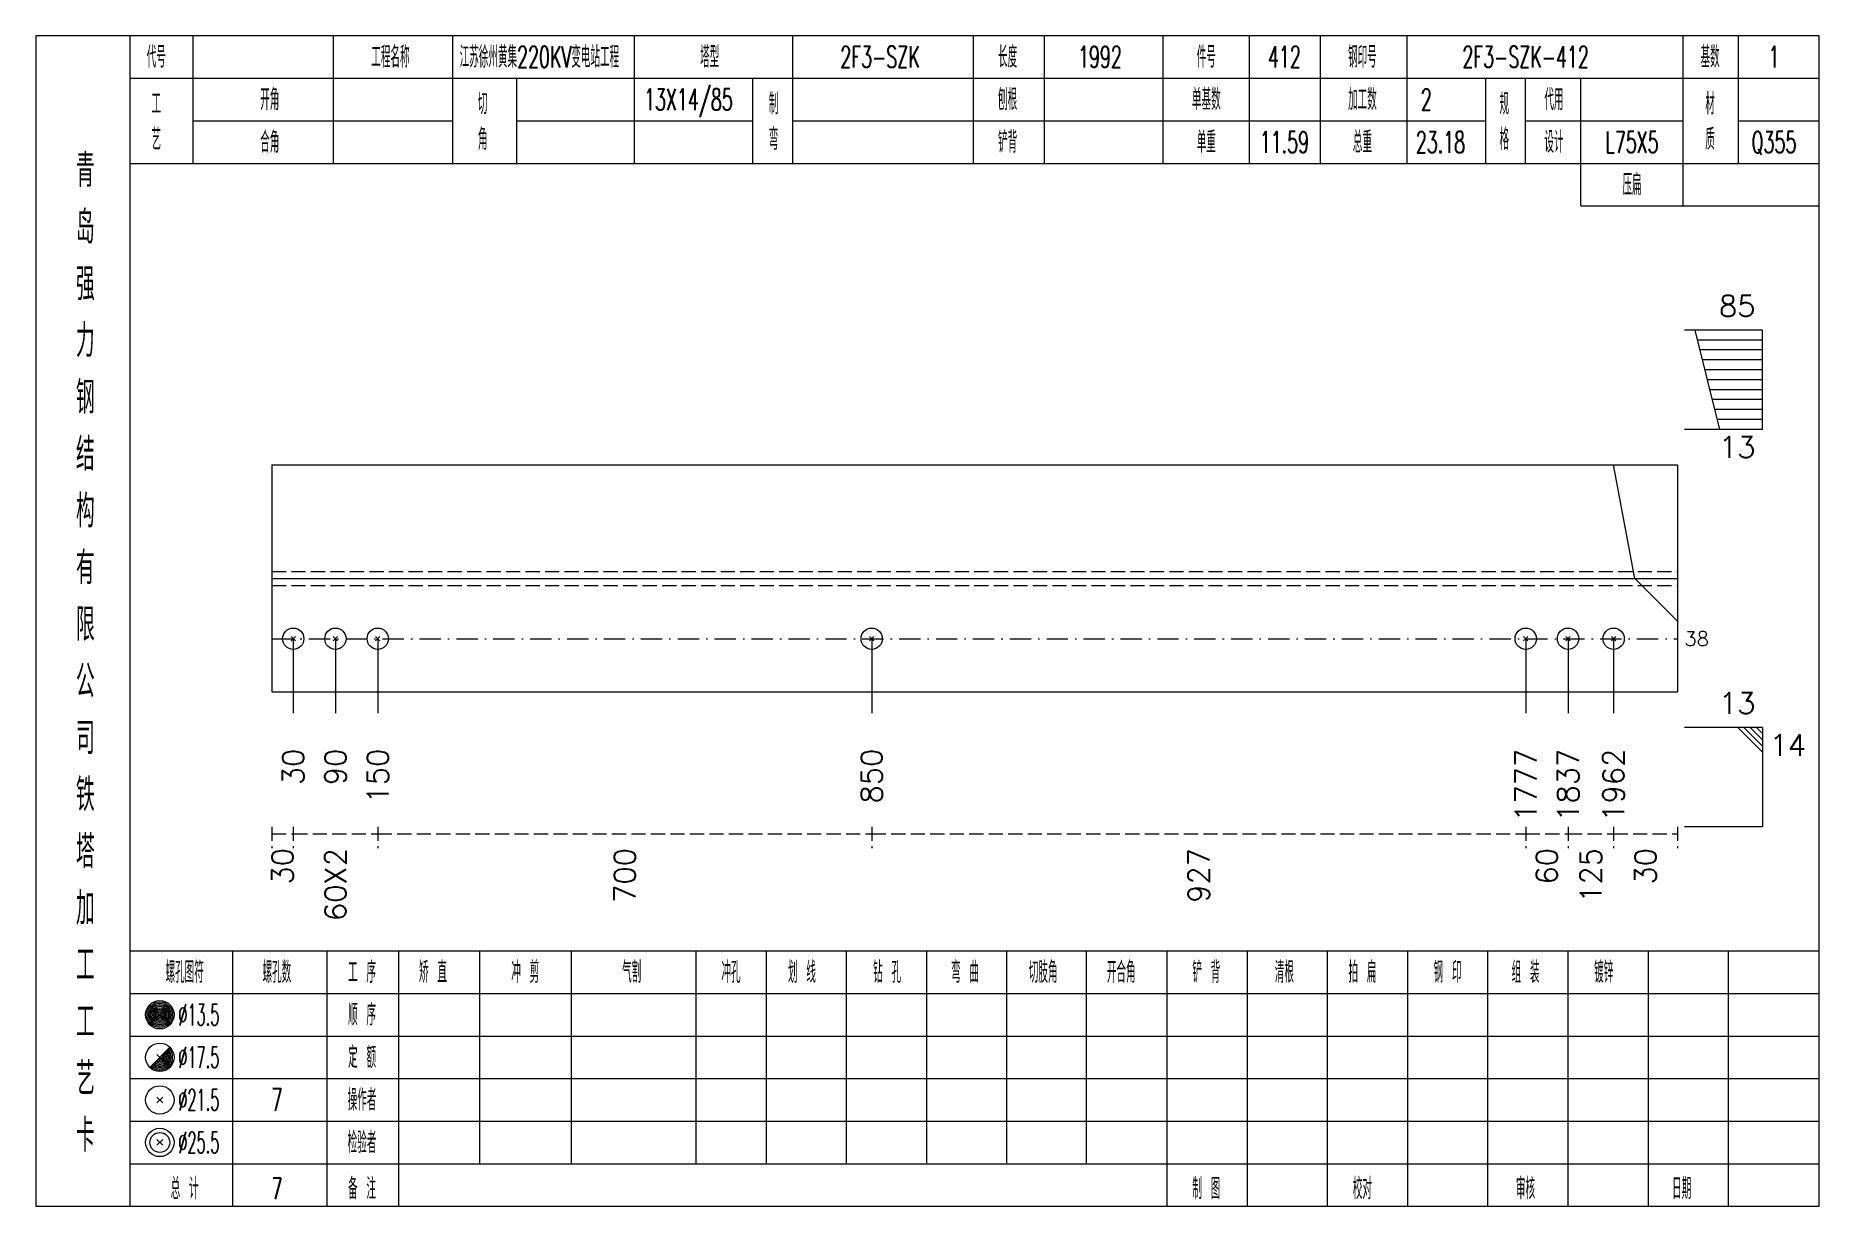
# Model space of a CAD drawing. Extents: x 0 to 4623, y -1159 to 4890.
# Drawn here: x 2802.6 to 3054, y 2925 to 3090 of the extents above; entities that cross this region are included whole.
import ezdxf
from ezdxf.enums import TextEntityAlignment as Align

# ---------------------------------------------------------------- set-up
doc = ezdxf.new("R2010")
doc.units = 0
doc.header["$MEASUREMENT"] = 0
doc.linetypes.add('一点画线', pattern=[5.2, 3, -1, 0.2, -1])
doc.linetypes.add('虚线', pattern=[2.75, 2, -0.75])
doc.layers.get('0').update_dxf_attribs({"linetype": 'CONTINUOUS', "lineweight": 25})
for name, color, linetype, lineweight in [('1', 7, 'CONTINUOUS', 25), ('4', 7, 'CONTINUOUS', 25), ('5', 7, 'CONTINUOUS', 25)]:
    doc.layers.add(name, color=color, linetype=linetype, lineweight=lineweight)
doc.styles.get("Standard").update_dxf_attribs({"font": 'simplex.shx', "width": 0.7, "height": 3, "bigfont": 'gbhzfs.shx'})

msp = doc.modelspace()

# ---------------------------------------------------------------- texts
at = {"color": 7, "linetype": 'Continuous', "lineweight": 13}
for s, p in [('85', (3045, 3049.5)), ('13', (3045, 2993.5))]:
    msp.add_text(s, height=3, dxfattribs=at).set_placement(p, align=Align.BOTTOM_RIGHT)
msp.add_text('13', height=3, dxfattribs=at).set_placement((3045, 3033.5), align=Align.TOP_RIGHT)
msp.add_text('38', height=2, dxfattribs=at).set_placement((3035, 3005), align=Align.MIDDLE_LEFT)
msp.add_text('14', height=3, dxfattribs=at).set_placement((3047, 2991.5), align=Align.TOP_LEFT)
at = {"color": 8, "linetype": 'Continuous', "lineweight": 9}
for s, p in [('30', (2837.4, 2975.5)), ('60X2', (2844.859, 2975.5)), ('700', (2885.624, 2975.5)), ('927', (2966.525, 2975.5)), ('60', (3015.602, 2975.5)), ('125', (3021.793, 2975.5)), ('30', (3029.5, 2975.5))]:
    msp.add_text(s, height=3, rotation=90, dxfattribs=at).set_placement(p, align=Align.MIDDLE_RIGHT)
at = {"layer": '1', "color": 7, "linetype": 'Continuous', "lineweight": 13}
for s, p in [('30', (2838.9, 2989.5)), ('90', (2844.85, 2989.5)), ('150', (2850.817, 2989.5)), ('850', (2920.431, 2989.5)), ('1777', (3012.619, 2989.5)), ('1837', (3018.586, 2989.5)), ('1962', (3025, 2989.5))]:
    msp.add_text(s, height=3, rotation=90, dxfattribs=at).set_placement(p, align=Align.MIDDLE_RIGHT)
at = {"layer": '4', "color": 1, "linetype": 'Continuous', "lineweight": 13}
for s, height, width, p in [('代号', 3, 0.6, (2819.6, 3087)), ('工程名称', 3, 0.6, (2852.6, 3087)), ('江苏徐州黄集220KV变电站工程', 3, 0.6, (2873.6, 3087)), ('塔型', 3, 0.6, (2897.6, 3087)), ('2F3-SZK', 3, 0.6, (2921.6, 3087)), ('长度', 3, 0.6, (2939.6, 3087)), ('1992', 3, 0.6, (2952.6, 3087)), ('件号', 3, 0.6, (2967.6, 3087)), ('412', 3, 0.6, (2978.6, 3087)), ('钢印号', 3, 0.6, (2989.6, 3087)), ('2F3-SZK-412', 3, 0.6, (3012.6, 3087)), ('基数', 3, 0.6, (3038.6, 3087)), ('1', 3, 0.6, (3047.6, 3087)), ('开角', 3, 0.6, (2835.6, 3081)), ('13X14/85', 3, 0.6, (2894.6, 3081)), ('制', 3, 0.6, (2906.6, 3080.4)), ('刨根', 3, 0.6, (2939.6, 3081)), ('单基数', 3, 0.6, (2967.6, 3081)), ('加工数', 3, 0.6, (2989.6, 3081)), ('2', 3, 0.6, (2998.6, 3081)), ('规', 3, 0.6, (3009.6, 3080.4)), ('代用', 3, 0.6, (3016.6, 3081)), ('材', 3, 0.6, (3038.6, 3080.4)), ('工', 3, 0.6, (2819.6, 3080.4)), ('切', 3, 0.6, (2865.6, 3080.4)), ('艺', 3, 0.6, (2819.6, 3075.4)), ('角', 3, 0.6, (2865.6, 3075.4)), ('弯', 3, 0.6, (2906.6, 3075.4)), ('格', 3, 0.6, (3009.6, 3075.4)), ('质', 3, 0.6, (3038.6, 3075.4)), ('合角', 3, 0.6, (2835.6, 3075)), ('铲背', 3, 0.6, (2939.6, 3075)), ('单重', 3, 0.6, (2967.6, 3075)), ('11.59', 3, 0.6, (2978.6, 3075)), ('总重', 3, 0.6, (2989.6, 3075)), ('23.18', 3, 0.6, (3000.6, 3075)), ('设计', 3, 0.6, (3016.6, 3075)), ('L75X5', 3, 0.6, (3027.6, 3075)), ('Q355', 3, 0.6, (3047.6, 3075)), ('青', 4.6, 0.8, (2809.6, 3071)), ('压扁', 3, 0.6, (3027.6, 3069)), ('岛', 4.6, 0.8, (2809.6, 3063)), ('强', 4.6, 0.8, (2809.6, 3055)), ('力', 4.6, 0.8, (2809.6, 3047)), ('钢', 4.6, 0.8, (2809.6, 3039)), ('结', 4.6, 0.8, (2809.6, 3031)), ('构', 4.6, 0.8, (2809.6, 3023)), ('有', 4.6, 0.8, (2809.6, 3015)), ('限', 4.6, 0.8, (2809.6, 3007)), ('公', 4.6, 0.8, (2809.6, 2999)), ('司', 4.6, 0.8, (2809.6, 2991)), ('铁', 4.6, 0.8, (2809.6, 2983)), ('塔', 4.6, 0.8, (2809.6, 2975)), ('加', 4.6, 0.8, (2809.6, 2967)), ('工', 4.6, 0.8, (2809.6, 2959)), ('螺孔图符', 3, 0.6, (2823.6, 2958)), ('螺孔数', 3, 0.6, (2836.6, 2958)), ('工 序', 3, 0.6, (2848.6, 2958)), ('矫 直', 3, 0.6, (2858.6, 2958)), ('冲 剪', 3, 0.6, (2871.6, 2958)), ('气割', 3, 0.6, (2886.6, 2958)), ('冲孔', 3, 0.6, (2900.6, 2958)), ('划 线', 3, 0.6, (2910.6, 2958)), ('钻 孔', 3, 0.6, (2922.6, 2958)), ('弯 曲', 3, 0.6, (2933.6, 2958)), ('切肢角', 3, 0.6, (2944.6, 2958)), ('开合角', 3, 0.6, (2955.6, 2958)), ('铲 背', 3, 0.6, (2967.6, 2958)), ('清根', 3, 0.6, (2978.6, 2958)), ('拍 扁', 3, 0.6, (2989.6, 2958)), ('钢 印', 3, 0.6, (3001.6, 2958)), ('组 装', 3, 0.6, (3012.6, 2958)), ('镀锌', 3, 0.6, (3023.6, 2958)), ('工', 4.6, 0.8, (2809.6, 2951)), ('%%C13.5', 3, 0.5, (2825.6, 2952)), ('顺 序', 3, 0.6, (2848.6, 2952)), ('%%C17.5', 3, 0.5, (2825.6, 2946)), ('定 额', 3, 0.6, (2848.6, 2946)), ('艺', 4.6, 0.8, (2809.6, 2943)), ('%%C21.5', 3, 0.5, (2825.6, 2940)), ('7', 3.2, 0.6, (2836.6, 2940)), ('操作者', 3, 0.6, (2848.6, 2940)), ('卡', 4.6, 0.8, (2809.6, 2935)), ('%%C25.5', 3, 0.5, (2825.6, 2934)), ('检验者', 3, 0.6, (2848.6, 2934)), ('总 计', 3, 0.6, (2823.6, 2927.5)), ('7', 3, 0.6, (2836.6, 2927.5)), ('备 注', 3, 0.6, (2848.6, 2927.5)), ('制 图', 3, 0.6, (2967.6, 2927.5)), ('校对', 3, 0.6, (2989.6, 2927.5)), ('审核', 3, 0.6, (3012.6, 2927.5)), ('日期', 3, 0.6, (3034.6, 2927.5))]:
    msp.add_text(s, height=height, dxfattribs=dict(at, width=width)).set_placement(p, align=Align.MIDDLE_CENTER)

# ---------------------------------------------------------------- blocks, each defined once
blk = doc.blocks.new('孔21.5')
at = {"layer": '5', "color": 7, "linetype": 'Continuous', "lineweight": 13}
for p, q in [((-0.2, -0.2), (0.2, 0.2)), ((-0.2, 0.2), (0.2, -0.2))]:
    blk.add_line(p, q, dxfattribs=at)
blk.add_circle((0, 0), 1, dxfattribs=at)

# ---------------------------------------------------------------- linework, layer by layer
at = {"color": 7, "linetype": 'Continuous', "lineweight": 13}
for p, q in [((3046, 3048.5), (3035, 3048.5)), ((3040, 3034.5), (3036.5, 3048.5)), ((3046, 3047.1), (3036.85, 3047.1)), ((3046, 3034.5), (3046, 3048.5)), ((3046, 3045.7), (3037.2, 3045.7)), ((3046, 3044.3), (3037.55, 3044.3)), ((3046, 3042.9), (3037.9, 3042.9)), ((3046, 3041.5), (3038.25, 3041.5)), ((3046, 3040.1), (3038.6, 3040.1)), ((3046, 3038.7), (3038.95, 3038.7)), ((3046, 3037.3), (3039.3, 3037.3)), ((3046, 3034.5), (3035, 3034.5)), ((3046, 3035.9), (3039.65, 3035.9)), ((3028, 3013.5), (3025, 3029.5)), ((3034, 3007.5), (3028, 3013.5)), ((2838.9, 3005), (2838.9, 2994.5)), ((2844.85, 3005), (2844.85, 2994.5)), ((2850.817, 3005), (2850.817, 2994.5)), ((2920.431, 3005), (2920.431, 2994.5)), ((3012.619, 3005), (3012.619, 2994.5)), ((3018.586, 3005), (3018.586, 2994.5)), ((3025, 3005), (3025, 2994.5)), ((3046, 2992.5), (3035, 2992.5)), ((3042.5, 2992.5), (3046, 2989)), ((3043.375, 2992.5), (3046, 2989.875)), ((3044.25, 2992.5), (3046, 2990.75)), ((3045.125, 2992.5), (3046, 2991.625)), ((3046, 2992.5), (3046, 2978.5)), ((3046, 2978.5), (3035, 2978.5))]:
    msp.add_line(p, q, dxfattribs=at)
at = {"color": 7, "linetype": 'Continuous', "lineweight": 18}
for p, q in [((2835.9, 3029.5), (2835.9, 2997.5)), ((2835.9, 3029.5), (3034, 3029.5)), ((3034, 3029.5), (3034, 2997.5)), ((2835.9, 3013.5), (3034, 3013.5))]:
    msp.add_line(p, q, dxfattribs=at)
at = {"color": 1, "linetype": '虚线', "lineweight": 18}
for p, q in [((2835.9, 3014.5), (3034, 3014.5)), ((2835.9, 3012.5), (3034, 3012.5))]:
    msp.add_line(p, q, dxfattribs=at)
at = {"color": 3, "linetype": '一点画线', "lineweight": 13}
msp.add_line((2835.9, 3005), (3034, 3005), dxfattribs=at)
at = {"color": 8, "linetype": '虚线', "lineweight": 9}
for p, q in [((2835.9, 2978.5), (2835.9, 2975.5)), ((2835.9, 2977.5), (2838.9, 2977.5)), ((2838.9, 2978.5), (2838.9, 2975.5)), ((2838.9, 2978.5), (2838.9, 2975.5)), ((2838.9, 2977.5), (2850.817, 2977.5)), ((2850.817, 2978.5), (2850.817, 2975.5)), ((2850.817, 2978.5), (2850.817, 2975.5)), ((2850.817, 2977.5), (2920.431, 2977.5)), ((2920.431, 2978.5), (2920.431, 2975.5)), ((2920.431, 2978.5), (2920.431, 2975.5)), ((2920.431, 2977.5), (3012.619, 2977.5)), ((3012.619, 2978.5), (3012.619, 2975.5)), ((3012.619, 2978.5), (3012.619, 2975.5)), ((3012.619, 2977.5), (3018.586, 2977.5)), ((3018.586, 2978.5), (3018.586, 2975.5)), ((3018.586, 2978.5), (3018.586, 2975.5)), ((3018.586, 2977.5), (3025, 2977.5)), ((3025, 2978.5), (3025, 2975.5)), ((3025, 2978.5), (3025, 2975.5)), ((3025, 2977.5), (3034, 2977.5)), ((3034, 2978.5), (3034, 2975.5))]:
    msp.add_line(p, q, dxfattribs=at)
at = {"layer": '1', "color": 7, "linetype": 'Continuous', "lineweight": 18}
msp.add_line((2835.9, 2997.5), (3034, 2997.5), dxfattribs=at)
at = {"layer": '4', "color": 1, "linetype": 'Continuous', "lineweight": 18}
for p, q in [((2815.9, 2925), (2815.9, 3090)), ((2824.8, 3072), (2824.8, 3090)), ((2844.6, 3072), (2844.6, 3090)), ((2861.4, 3072), (2861.4, 3090)), ((2887, 3072), (2887, 3090)), ((2909.3, 3072), (2909.3, 3090)), ((2934.8, 3072), (2934.8, 3090)), ((2944.8, 3072), (2944.8, 3090)), ((2961.5, 3072), (2961.5, 3090)), ((2973.7, 3072), (2973.7, 3090)), ((2983.7, 3072), (2983.7, 3090)), ((2995.9, 3072), (2995.9, 3090)), ((3034.8, 3066), (3034.8, 3090)), ((3042.6, 3072), (3042.6, 3090)), ((2815.9, 3084), (3054, 3084)), ((2870.4, 3072), (2870.4, 3084)), ((2903.7, 3072), (2903.7, 3084)), ((3007, 3072), (3007, 3084)), ((3012.6, 3072), (3012.6, 3084)), ((3020.4, 3066), (3020.4, 3084)), ((2824.8, 3078), (2861.4, 3078)), ((2870.4, 3078), (2903.7, 3078)), ((2909.3, 3078), (3007, 3078)), ((3012.6, 3078), (3034.8, 3078)), ((3042.6, 3078), (3054, 3078)), ((2815.9, 3072), (3054, 3072)), ((3020.4, 3066), (3054, 3066)), ((2815.9, 2961), (3054, 2961)), ((2830.4, 2925), (2830.4, 2961)), ((2843.7, 2925), (2843.7, 2961)), ((2853.8, 2925), (2853.8, 2961)), ((2865.2, 2931), (2865.2, 2961)), ((2878.1, 2931), (2878.1, 2961)), ((2895.7, 2931), (2895.7, 2961)), ((2905.6, 2931), (2905.6, 2961)), ((2916.9, 2931), (2916.9, 2961)), ((2928.2, 2931), (2928.2, 2961)), ((2939.5, 2931), (2939.5, 2961)), ((2950.7, 2931), (2950.7, 2961)), ((2962.1, 2931), (2962.1, 2961)), ((2973.4, 2931), (2973.4, 2961)), ((2984.7, 2931), (2984.7, 2961)), ((2996, 2931), (2996, 2961)), ((3007.3, 2931), (3007.3, 2961)), ((3018.6, 2931), (3018.6, 2961)), ((3029.9, 2931), (3029.9, 2961)), ((3041.2, 2931), (3041.2, 2961)), ((2815.9, 2955), (3054, 2955)), ((2815.9, 2949), (3054, 2949)), ((2815.9, 2943), (3054, 2943)), ((2815.9, 2937), (3054, 2937)), ((2815.9, 2931), (3054, 2931)), ((2962.1, 2925), (2962.1, 2931)), ((2973.4, 2925), (2973.4, 2931)), ((2984.7, 2925), (2984.7, 2931)), ((2996, 2925), (2996, 2931)), ((3007.3, 2925), (3007.3, 2931)), ((3018.6, 2925), (3018.6, 2931)), ((3029.9, 2925), (3029.9, 2931)), ((3041.2, 2925), (3041.2, 2931))]:
    msp.add_line(p, q, dxfattribs=at)
at = {"layer": '4', "color": 7, "linetype": 'Continuous', "lineweight": 13}
for p, q in [((2819.9, 2951.8), (2820.3, 2952.2)), ((2820.3, 2951.8), (2819.9, 2952.2)), ((2818.686, 2944.586), (2821.514, 2947.414)), ((2819.7, 2946.4), (2820.5, 2945.6)), ((2819.7, 2939.6), (2820.5, 2940.4)), ((2819.7, 2940.4), (2820.5, 2939.6)), ((2819.7, 2933.6), (2820.5, 2934.4)), ((2819.7, 2934.4), (2820.5, 2933.6))]:
    msp.add_line(p, q, dxfattribs=at)
at = {"layer": '4', "color": 1, "linetype": 'Continuous', "lineweight": 18}
msp.add_lwpolyline([(2802.6, 3090), (2802.6, 2925), (3054, 2925), (3054, 3090)], close=True, dxfattribs=at)
at = {"layer": '4', "color": 7, "linetype": 'Continuous', "lineweight": 13}
for centre, radius in [((2820.1, 2952), 2), ((2820.1, 2952), 1.8), ((2820.1, 2952), 1.6), ((2820.1, 2952), 1.4), ((2820.1, 2952), 1.2), ((2820.1, 2952), 1), ((2820.1, 2952), 0.8), ((2820.1, 2952), 0.6), ((2820.1, 2952), 0.4), ((2820.1, 2952), 0.2), ((2820.1, 2946), 2), ((2820.1, 2940), 2), ((2820.1, 2934), 2), ((2820.1, 2934), 1.4)]:
    msp.add_circle(centre, radius, dxfattribs=at)
for radius in [1.8, 1.6, 1.4, 1.2, 1, 0.8, 0.6, 0.4, 0.2]:
    msp.add_arc((2820.1, 2946), radius, 225, 45, dxfattribs=at)

# ---------------------------------------------------------------- block references
at = {"layer": '1', "color": 7, "linetype": 'Continuous', "lineweight": 13, "xscale": 1.5, "yscale": 1.5, "zscale": 1.5}
for p in [(2838.9, 3005), (2844.85, 3005), (2850.817, 3005), (2920.431, 3005), (3012.619, 3005), (3018.586, 3005), (3025, 3005)]:
    msp.add_blockref('孔21.5', p, dxfattribs=at)

msp.set_redraw_order([(e.dxf.handle, doc.entitydb.next_handle()) for e in msp.query("TEXT MTEXT ATTDEF DIMENSION ARC_DIMENSION")])  # texts and dimensions are drawn at this point

doc.saveas('drawing.dxf')
